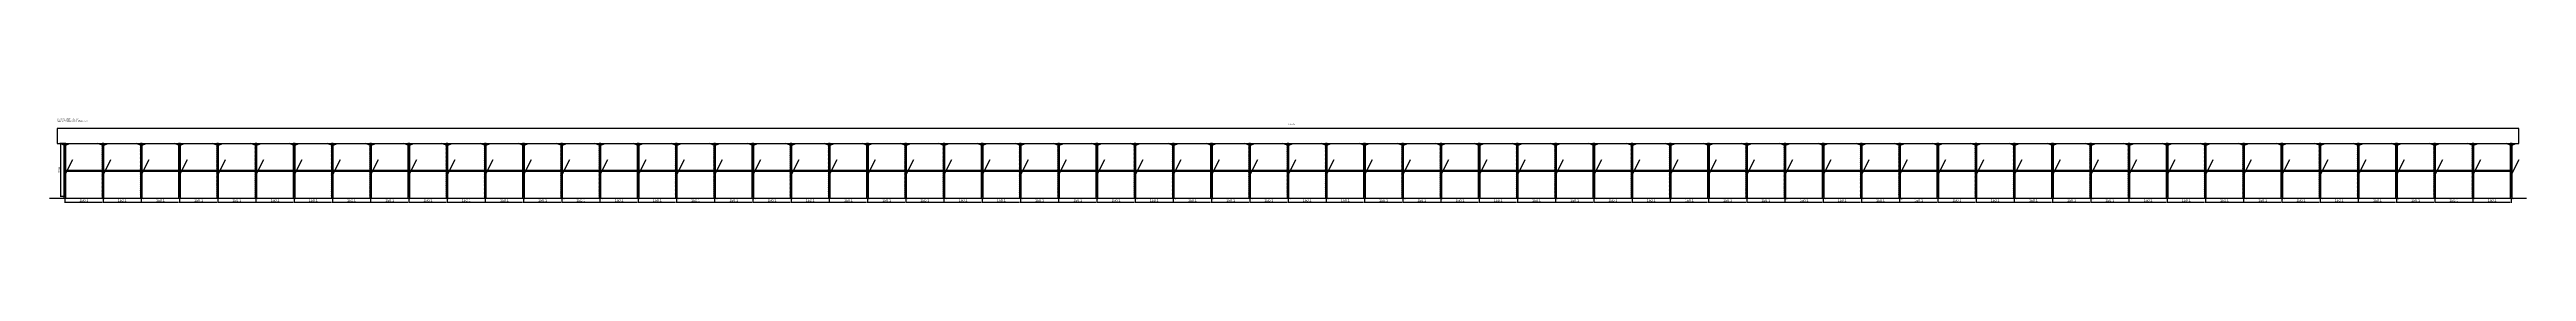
# Model space of a CAD drawing. Header units: metres. Extents: x -30 to 9695, y -25 to 308.
import ezdxf

# ---------------------------------------------------------------- set-up
doc = ezdxf.new("R2010")
doc.units = ezdxf.units.M
for name, color, linetype in [('BARRA_ANCORAGEM', 1, 'Continuous'), ('COTA', 241, 'Continuous'), ('GARFOS OK', 3, 'Continuous'), ('NOME DA VIGA', 6, 'Continuous'), ('SARR_7x7', 40, 'Continuous'), ('TIRAS REESCORAMENTO', 252, 'Continuous'), ('VIGAS', 3, 'Continuous')]:
    doc.layers.add(name, color=color, linetype=linetype)
doc.dimstyles.new('EZ DXF', dxfattribs={"dimtxt": 10, "dimasz": 3.5, "dimexe": 3, "dimexo": 1.5, "dimgap": 1, "dimtad": 1, "dimdec": 1, "dimdsep": 46, "dimcen": 2.5, "dimazin": 3, "dimtfac": 1, "dimtmove": 0, "dimatfit": 3})

msp = doc.modelspace()

# ---------------------------------------------------------------- hatches: boundary and pattern name
at = {"layer": 'COTA'}
h = msp.add_hatch(dxfattribs=at)
h.set_pattern_fill('ANSI31', scale=0.5)
h.paths.add_polyline_path([(26.5, 0), (33.5, 0), (33.5, 208), (26.5, 208)])
h = msp.add_hatch(dxfattribs=at)
h.set_pattern_fill('ANSI31', scale=0.5)
h.paths.add_polyline_path([(176.58, 0), (183.58, 0), (183.58, 208), (176.58, 208)])
h = msp.add_hatch(dxfattribs=at)
h.set_pattern_fill('ANSI31', scale=0.5)
h.paths.add_polyline_path([(326.65, 0), (333.65, 0), (333.65, 208), (326.65, 208)])
h = msp.add_hatch(dxfattribs=at)
h.set_pattern_fill('ANSI31', scale=0.5)
h.paths.add_polyline_path([(476.73, 0), (483.73, 0), (483.73, 208), (476.73, 208)])
h = msp.add_hatch(dxfattribs=at)
h.set_pattern_fill('ANSI31', scale=0.5)
h.paths.add_polyline_path([(626.81, 0), (633.81, 0), (633.81, 208), (626.81, 208)])
h = msp.add_hatch(dxfattribs=at)
h.set_pattern_fill('ANSI31', scale=0.5)
h.paths.add_polyline_path([(776.88, 0), (783.88, 0), (783.88, 208), (776.88, 208)])
h = msp.add_hatch(dxfattribs=at)
h.set_pattern_fill('ANSI31', scale=0.5)
h.paths.add_polyline_path([(926.96, 0), (933.96, 0), (933.96, 208), (926.96, 208)])
h = msp.add_hatch(dxfattribs=at)
h.set_pattern_fill('ANSI31', scale=0.5)
h.paths.add_polyline_path([(1077.04, 0), (1084.04, 0), (1084.04, 208), (1077.04, 208)])
h = msp.add_hatch(dxfattribs=at)
h.set_pattern_fill('ANSI31', scale=0.5)
h.paths.add_polyline_path([(1227.11, 0), (1234.11, 0), (1234.11, 208), (1227.11, 208)])
h = msp.add_hatch(dxfattribs=at)
h.set_pattern_fill('ANSI31', scale=0.5)
h.paths.add_polyline_path([(1377.19, 0), (1384.19, 0), (1384.19, 208), (1377.19, 208)])
h = msp.add_hatch(dxfattribs=at)
h.set_pattern_fill('ANSI31', scale=0.5)
h.paths.add_polyline_path([(1527.27, 0), (1534.27, 0), (1534.27, 208), (1527.27, 208)])
h = msp.add_hatch(dxfattribs=at)
h.set_pattern_fill('ANSI31', scale=0.5)
h.paths.add_polyline_path([(1677.34, 0), (1684.34, 0), (1684.34, 208), (1677.34, 208)])
h = msp.add_hatch(dxfattribs=at)
h.set_pattern_fill('ANSI31', scale=0.5)
h.paths.add_polyline_path([(1827.42, 0), (1834.42, 0), (1834.42, 208), (1827.42, 208)])
h = msp.add_hatch(dxfattribs=at)
h.set_pattern_fill('ANSI31', scale=0.5)
h.paths.add_polyline_path([(1977.49, 0), (1984.49, 0), (1984.49, 208), (1977.49, 208)])
h = msp.add_hatch(dxfattribs=at)
h.set_pattern_fill('ANSI31', scale=0.5)
h.paths.add_polyline_path([(2127.57, 0), (2134.57, 0), (2134.57, 208), (2127.57, 208)])
h = msp.add_hatch(dxfattribs=at)
h.set_pattern_fill('ANSI31', scale=0.5)
h.paths.add_polyline_path([(2277.65, 0), (2284.65, 0), (2284.65, 208), (2277.65, 208)])
h = msp.add_hatch(dxfattribs=at)
h.set_pattern_fill('ANSI31', scale=0.5)
h.paths.add_polyline_path([(2427.72, 0), (2434.72, 0), (2434.72, 208), (2427.72, 208)])
h = msp.add_hatch(dxfattribs=at)
h.set_pattern_fill('ANSI31', scale=0.5)
h.paths.add_polyline_path([(2577.8, 0), (2584.8, 0), (2584.8, 208), (2577.8, 208)])
h = msp.add_hatch(dxfattribs=at)
h.set_pattern_fill('ANSI31', scale=0.5)
h.paths.add_polyline_path([(2727.88, 0), (2734.88, 0), (2734.88, 208), (2727.88, 208)])
h = msp.add_hatch(dxfattribs=at)
h.set_pattern_fill('ANSI31', scale=0.5)
h.paths.add_polyline_path([(2877.95, 0), (2884.95, 0), (2884.95, 208), (2877.95, 208)])
h = msp.add_hatch(dxfattribs=at)
h.set_pattern_fill('ANSI31', scale=0.5)
h.paths.add_polyline_path([(3028.03, 0), (3035.03, 0), (3035.03, 208), (3028.03, 208)])
h = msp.add_hatch(dxfattribs=at)
h.set_pattern_fill('ANSI31', scale=0.5)
h.paths.add_polyline_path([(3178.11, 0), (3185.11, 0), (3185.11, 208), (3178.11, 208)])
h = msp.add_hatch(dxfattribs=at)
h.set_pattern_fill('ANSI31', scale=0.5)
h.paths.add_polyline_path([(3328.18, 0), (3335.18, 0), (3335.18, 208), (3328.18, 208)])
h = msp.add_hatch(dxfattribs=at)
h.set_pattern_fill('ANSI31', scale=0.5)
h.paths.add_polyline_path([(3478.26, 0), (3485.26, 0), (3485.26, 208), (3478.26, 208)])
h = msp.add_hatch(dxfattribs=at)
h.set_pattern_fill('ANSI31', scale=0.5)
h.paths.add_polyline_path([(3628.34, 0), (3635.34, 0), (3635.34, 208), (3628.34, 208)])
h = msp.add_hatch(dxfattribs=at)
h.set_pattern_fill('ANSI31', scale=0.5)
h.paths.add_polyline_path([(3778.41, 0), (3785.41, 0), (3785.41, 208), (3778.41, 208)])
h = msp.add_hatch(dxfattribs=at)
h.set_pattern_fill('ANSI31', scale=0.5)
h.paths.add_polyline_path([(3928.49, 0), (3935.49, 0), (3935.49, 208), (3928.49, 208)])
h = msp.add_hatch(dxfattribs=at)
h.set_pattern_fill('ANSI31', scale=0.5)
h.paths.add_polyline_path([(4078.57, 0), (4085.57, 0), (4085.57, 208), (4078.57, 208)])
h = msp.add_hatch(dxfattribs=at)
h.set_pattern_fill('ANSI31', scale=0.5)
h.paths.add_polyline_path([(4228.64, 0), (4235.64, 0), (4235.64, 208), (4228.64, 208)])
h = msp.add_hatch(dxfattribs=at)
h.set_pattern_fill('ANSI31', scale=0.5)
h.paths.add_polyline_path([(4378.72, 0), (4385.72, 0), (4385.72, 208), (4378.72, 208)])
h = msp.add_hatch(dxfattribs=at)
h.set_pattern_fill('ANSI31', scale=0.5)
h.paths.add_polyline_path([(4528.8, 0), (4535.8, 0), (4535.8, 208), (4528.8, 208)])
h = msp.add_hatch(dxfattribs=at)
h.set_pattern_fill('ANSI31', scale=0.5)
h.paths.add_polyline_path([(4678.87, 0), (4685.87, 0), (4685.87, 208), (4678.87, 208)])
h = msp.add_hatch(dxfattribs=at)
h.set_pattern_fill('ANSI31', scale=0.5)
h.paths.add_polyline_path([(4828.95, 0), (4835.95, 0), (4835.95, 208), (4828.95, 208)])
h = msp.add_hatch(dxfattribs=at)
h.set_pattern_fill('ANSI31', scale=0.5)
h.paths.add_polyline_path([(4979.03, 0), (4986.03, 0), (4986.03, 208), (4979.03, 208)])
h = msp.add_hatch(dxfattribs=at)
h.set_pattern_fill('ANSI31', scale=0.5)
h.paths.add_polyline_path([(5129.1, 0), (5136.1, 0), (5136.1, 208), (5129.1, 208)])
h = msp.add_hatch(dxfattribs=at)
h.set_pattern_fill('ANSI31', scale=0.5)
h.paths.add_polyline_path([(5279.18, 0), (5286.18, 0), (5286.18, 208), (5279.18, 208)])
h = msp.add_hatch(dxfattribs=at)
h.set_pattern_fill('ANSI31', scale=0.5)
h.paths.add_polyline_path([(5429.25, 0), (5436.25, 0), (5436.25, 208), (5429.25, 208)])
h = msp.add_hatch(dxfattribs=at)
h.set_pattern_fill('ANSI31', scale=0.5)
h.paths.add_polyline_path([(5579.33, 0), (5586.33, 0), (5586.33, 208), (5579.33, 208)])
h = msp.add_hatch(dxfattribs=at)
h.set_pattern_fill('ANSI31', scale=0.5)
h.paths.add_polyline_path([(5729.41, 0), (5736.41, 0), (5736.41, 208), (5729.41, 208)])
h = msp.add_hatch(dxfattribs=at)
h.set_pattern_fill('ANSI31', scale=0.5)
h.paths.add_polyline_path([(5879.48, 0), (5886.48, 0), (5886.48, 208), (5879.48, 208)])
h = msp.add_hatch(dxfattribs=at)
h.set_pattern_fill('ANSI31', scale=0.5)
h.paths.add_polyline_path([(6029.56, 0), (6036.56, 0), (6036.56, 208), (6029.56, 208)])
h = msp.add_hatch(dxfattribs=at)
h.set_pattern_fill('ANSI31', scale=0.5)
h.paths.add_polyline_path([(6179.64, 0), (6186.64, 0), (6186.64, 208), (6179.64, 208)])
h = msp.add_hatch(dxfattribs=at)
h.set_pattern_fill('ANSI31', scale=0.5)
h.paths.add_polyline_path([(6329.71, 0), (6336.71, 0), (6336.71, 208), (6329.71, 208)])
h = msp.add_hatch(dxfattribs=at)
h.set_pattern_fill('ANSI31', scale=0.5)
h.paths.add_polyline_path([(6479.79, 0), (6486.79, 0), (6486.79, 208), (6479.79, 208)])
h = msp.add_hatch(dxfattribs=at)
h.set_pattern_fill('ANSI31', scale=0.5)
h.paths.add_polyline_path([(6629.87, 0), (6636.87, 0), (6636.87, 208), (6629.87, 208)])
h = msp.add_hatch(dxfattribs=at)
h.set_pattern_fill('ANSI31', scale=0.5)
h.paths.add_polyline_path([(6779.94, 0), (6786.94, 0), (6786.94, 208), (6779.94, 208)])
h = msp.add_hatch(dxfattribs=at)
h.set_pattern_fill('ANSI31', scale=0.5)
h.paths.add_polyline_path([(6930.02, 0), (6937.02, 0), (6937.02, 208), (6930.02, 208)])
h = msp.add_hatch(dxfattribs=at)
h.set_pattern_fill('ANSI31', scale=0.5)
h.paths.add_polyline_path([(7080.1, 0), (7087.1, 0), (7087.1, 208), (7080.1, 208)])
h = msp.add_hatch(dxfattribs=at)
h.set_pattern_fill('ANSI31', scale=0.5)
h.paths.add_polyline_path([(7230.17, 0), (7237.17, 0), (7237.17, 208), (7230.17, 208)])
h = msp.add_hatch(dxfattribs=at)
h.set_pattern_fill('ANSI31', scale=0.5)
h.paths.add_polyline_path([(7380.25, 0), (7387.25, 0), (7387.25, 208), (7380.25, 208)])
h = msp.add_hatch(dxfattribs=at)
h.set_pattern_fill('ANSI31', scale=0.5)
h.paths.add_polyline_path([(7530.33, 0), (7537.33, 0), (7537.33, 208), (7530.33, 208)])
h = msp.add_hatch(dxfattribs=at)
h.set_pattern_fill('ANSI31', scale=0.5)
h.paths.add_polyline_path([(7680.4, 0), (7687.4, 0), (7687.4, 208), (7680.4, 208)])
h = msp.add_hatch(dxfattribs=at)
h.set_pattern_fill('ANSI31', scale=0.5)
h.paths.add_polyline_path([(7830.48, 0), (7837.48, 0), (7837.48, 208), (7830.48, 208)])
h = msp.add_hatch(dxfattribs=at)
h.set_pattern_fill('ANSI31', scale=0.5)
h.paths.add_polyline_path([(7980.56, 0), (7987.56, 0), (7987.56, 208), (7980.56, 208)])
h = msp.add_hatch(dxfattribs=at)
h.set_pattern_fill('ANSI31', scale=0.5)
h.paths.add_polyline_path([(8130.63, 0), (8137.63, 0), (8137.63, 208), (8130.63, 208)])
h = msp.add_hatch(dxfattribs=at)
h.set_pattern_fill('ANSI31', scale=0.5)
h.paths.add_polyline_path([(8280.71, 0), (8287.71, 0), (8287.71, 208), (8280.71, 208)])
h = msp.add_hatch(dxfattribs=at)
h.set_pattern_fill('ANSI31', scale=0.5)
h.paths.add_polyline_path([(8430.79, 0), (8437.79, 0), (8437.79, 208), (8430.79, 208)])
h = msp.add_hatch(dxfattribs=at)
h.set_pattern_fill('ANSI31', scale=0.5)
h.paths.add_polyline_path([(8580.86, 0), (8587.86, 0), (8587.86, 208), (8580.86, 208)])
h = msp.add_hatch(dxfattribs=at)
h.set_pattern_fill('ANSI31', scale=0.5)
h.paths.add_polyline_path([(8730.94, 0), (8737.94, 0), (8737.94, 208), (8730.94, 208)])
h = msp.add_hatch(dxfattribs=at)
h.set_pattern_fill('ANSI31', scale=0.5)
h.paths.add_polyline_path([(8881.01, 0), (8888.01, 0), (8888.01, 208), (8881.01, 208)])
h = msp.add_hatch(dxfattribs=at)
h.set_pattern_fill('ANSI31', scale=0.5)
h.paths.add_polyline_path([(9031.09, 0), (9038.09, 0), (9038.09, 208), (9031.09, 208)])
h = msp.add_hatch(dxfattribs=at)
h.set_pattern_fill('ANSI31', scale=0.5)
h.paths.add_polyline_path([(9181.17, 0), (9188.17, 0), (9188.17, 208), (9181.17, 208)])
h = msp.add_hatch(dxfattribs=at)
h.set_pattern_fill('ANSI31', scale=0.5)
h.paths.add_polyline_path([(9331.24, 0), (9338.24, 0), (9338.24, 208), (9331.24, 208)])
h = msp.add_hatch(dxfattribs=at)
h.set_pattern_fill('ANSI31', scale=0.5)
h.paths.add_polyline_path([(9481.32, 0), (9488.32, 0), (9488.32, 208), (9481.32, 208)])
h = msp.add_hatch(dxfattribs=at)
h.set_pattern_fill('ANSI31', scale=0.5)
h.paths.add_polyline_path([(9631.4, 0), (9638.4, 0), (9638.4, 208), (9631.4, 208)])

# ---------------------------------------------------------------- linework, layer by layer
at = {"layer": 'BARRA_ANCORAGEM'}
for p, q in [((30, 83.2), (61.2, 145.6)), ((180.08, 83.2), (211.28, 145.6)), ((330.15, 83.2), (361.35, 145.6)), ((480.23, 83.2), (511.43, 145.6)), ((630.31, 83.2), (661.51, 145.6)), ((780.38, 83.2), (811.58, 145.6)), ((930.46, 83.2), (961.66, 145.6)), ((1080.54, 83.2), (1111.74, 145.6)), ((1230.61, 83.2), (1261.81, 145.6)), ((1380.69, 83.2), (1411.89, 145.6)), ((1530.77, 83.2), (1561.97, 145.6)), ((1680.84, 83.2), (1712.04, 145.6)), ((1830.92, 83.2), (1862.12, 145.6)), ((1980.99, 83.2), (2012.19, 145.6)), ((2131.07, 83.2), (2162.27, 145.6)), ((2281.15, 83.2), (2312.35, 145.6)), ((2431.22, 83.2), (2462.42, 145.6)), ((2581.3, 83.2), (2612.5, 145.6)), ((2731.38, 83.2), (2762.58, 145.6)), ((2881.45, 83.2), (2912.65, 145.6)), ((3031.53, 83.2), (3062.73, 145.6)), ((3181.61, 83.2), (3212.81, 145.6)), ((3331.68, 83.2), (3362.88, 145.6)), ((3481.76, 83.2), (3512.96, 145.6)), ((3631.84, 83.2), (3663.04, 145.6)), ((3781.91, 83.2), (3813.11, 145.6)), ((3931.99, 83.2), (3963.19, 145.6)), ((4082.07, 83.2), (4113.27, 145.6)), ((4232.14, 83.2), (4263.34, 145.6)), ((4382.22, 83.2), (4413.42, 145.6)), ((4532.3, 83.2), (4563.5, 145.6)), ((4682.37, 83.2), (4713.57, 145.6)), ((4832.45, 83.2), (4863.65, 145.6)), ((4982.53, 83.2), (5013.73, 145.6)), ((5132.6, 83.2), (5163.8, 145.6)), ((5282.68, 83.2), (5313.88, 145.6)), ((5432.75, 83.2), (5463.95, 145.6)), ((5582.83, 83.2), (5614.03, 145.6)), ((5732.91, 83.2), (5764.11, 145.6)), ((5882.98, 83.2), (5914.18, 145.6)), ((6033.06, 83.2), (6064.26, 145.6)), ((6183.14, 83.2), (6214.34, 145.6)), ((6333.21, 83.2), (6364.41, 145.6)), ((6483.29, 83.2), (6514.49, 145.6)), ((6633.37, 83.2), (6664.57, 145.6)), ((6783.44, 83.2), (6814.64, 145.6)), ((6933.52, 83.2), (6964.72, 145.6)), ((7083.6, 83.2), (7114.8, 145.6)), ((7233.67, 83.2), (7264.87, 145.6)), ((7383.75, 83.2), (7414.95, 145.6)), ((7533.83, 83.2), (7565.03, 145.6)), ((7683.9, 83.2), (7715.1, 145.6)), ((7833.98, 83.2), (7865.18, 145.6)), ((7984.06, 83.2), (8015.26, 145.6)), ((8134.13, 83.2), (8165.33, 145.6)), ((8284.21, 83.2), (8315.41, 145.6)), ((8434.29, 83.2), (8465.49, 145.6)), ((8584.36, 83.2), (8615.56, 145.6)), ((8734.44, 83.2), (8765.64, 145.6)), ((8884.51, 83.2), (8915.71, 145.6)), ((9034.59, 83.2), (9065.79, 145.6)), ((9184.67, 83.2), (9215.87, 145.6)), ((9334.74, 83.2), (9365.94, 145.6)), ((9484.82, 83.2), (9516.02, 145.6)), ((9634.9, 83.2), (9666.1, 145.6))]:
    msp.add_line(p, q, dxfattribs=at)
at = {"layer": 'GARFOS OK'}
for p, q in [((30, 201), (10, 208)), ((10, 208), (50, 208)), ((30, 201), (50, 208)), ((180.08, 201), (160.08, 208)), ((160.08, 208), (200.08, 208)), ((180.08, 201), (200.08, 208)), ((330.15, 201), (310.15, 208)), ((310.15, 208), (350.15, 208)), ((330.15, 201), (350.15, 208)), ((480.23, 201), (460.23, 208)), ((460.23, 208), (500.23, 208)), ((480.23, 201), (500.23, 208)), ((630.31, 201), (610.31, 208)), ((610.31, 208), (650.31, 208)), ((630.31, 201), (650.31, 208)), ((780.38, 201), (760.38, 208)), ((760.38, 208), (800.38, 208)), ((780.38, 201), (800.38, 208)), ((930.46, 201), (910.46, 208)), ((910.46, 208), (950.46, 208)), ((930.46, 201), (950.46, 208)), ((1080.54, 201), (1060.54, 208)), ((1060.54, 208), (1100.54, 208)), ((1080.54, 201), (1100.54, 208)), ((1230.61, 201), (1210.61, 208)), ((1210.61, 208), (1250.61, 208)), ((1230.61, 201), (1250.61, 208)), ((1380.69, 201), (1360.69, 208)), ((1360.69, 208), (1400.69, 208)), ((1380.69, 201), (1400.69, 208)), ((1530.77, 201), (1510.77, 208)), ((1510.77, 208), (1550.77, 208)), ((1530.77, 201), (1550.77, 208)), ((1680.84, 201), (1660.84, 208)), ((1660.84, 208), (1700.84, 208)), ((1680.84, 201), (1700.84, 208)), ((1830.92, 201), (1810.92, 208)), ((1810.92, 208), (1850.92, 208)), ((1830.92, 201), (1850.92, 208)), ((1980.99, 201), (1960.99, 208)), ((1960.99, 208), (2000.99, 208)), ((1980.99, 201), (2000.99, 208)), ((2131.07, 201), (2111.07, 208)), ((2111.07, 208), (2151.07, 208)), ((2131.07, 201), (2151.07, 208)), ((2281.15, 201), (2261.15, 208)), ((2261.15, 208), (2301.15, 208)), ((2281.15, 201), (2301.15, 208)), ((2431.22, 201), (2411.22, 208)), ((2411.22, 208), (2451.22, 208)), ((2431.22, 201), (2451.22, 208)), ((2581.3, 201), (2561.3, 208)), ((2561.3, 208), (2601.3, 208)), ((2581.3, 201), (2601.3, 208)), ((2731.38, 201), (2711.38, 208)), ((2711.38, 208), (2751.38, 208)), ((2731.38, 201), (2751.38, 208)), ((2881.45, 201), (2861.45, 208)), ((2861.45, 208), (2901.45, 208)), ((2881.45, 201), (2901.45, 208)), ((3031.53, 201), (3011.53, 208)), ((3011.53, 208), (3051.53, 208)), ((3031.53, 201), (3051.53, 208)), ((3181.61, 201), (3161.61, 208)), ((3161.61, 208), (3201.61, 208)), ((3181.61, 201), (3201.61, 208)), ((3331.68, 201), (3311.68, 208)), ((3311.68, 208), (3351.68, 208)), ((3331.68, 201), (3351.68, 208)), ((3481.76, 201), (3461.76, 208)), ((3461.76, 208), (3501.76, 208)), ((3481.76, 201), (3501.76, 208)), ((3631.84, 201), (3611.84, 208)), ((3611.84, 208), (3651.84, 208)), ((3631.84, 201), (3651.84, 208)), ((3781.91, 201), (3761.91, 208)), ((3761.91, 208), (3801.91, 208)), ((3781.91, 201), (3801.91, 208)), ((3931.99, 201), (3911.99, 208)), ((3911.99, 208), (3951.99, 208)), ((3931.99, 201), (3951.99, 208)), ((4082.07, 201), (4062.07, 208)), ((4062.07, 208), (4102.07, 208)), ((4082.07, 201), (4102.07, 208)), ((4232.14, 201), (4212.14, 208)), ((4212.14, 208), (4252.14, 208)), ((4232.14, 201), (4252.14, 208)), ((4382.22, 201), (4362.22, 208)), ((4362.22, 208), (4402.22, 208)), ((4382.22, 201), (4402.22, 208)), ((4532.3, 201), (4512.3, 208)), ((4512.3, 208), (4552.3, 208)), ((4532.3, 201), (4552.3, 208)), ((4682.37, 201), (4662.37, 208)), ((4662.37, 208), (4702.37, 208)), ((4682.37, 201), (4702.37, 208)), ((4832.45, 201), (4812.45, 208)), ((4812.45, 208), (4852.45, 208)), ((4832.45, 201), (4852.45, 208)), ((4982.53, 201), (4962.53, 208)), ((4962.53, 208), (5002.53, 208)), ((4982.53, 201), (5002.53, 208)), ((5132.6, 201), (5112.6, 208)), ((5112.6, 208), (5152.6, 208)), ((5132.6, 201), (5152.6, 208)), ((5282.68, 201), (5262.68, 208)), ((5262.68, 208), (5302.68, 208)), ((5282.68, 201), (5302.68, 208)), ((5432.75, 201), (5412.75, 208)), ((5412.75, 208), (5452.75, 208)), ((5432.75, 201), (5452.75, 208)), ((5582.83, 201), (5562.83, 208)), ((5562.83, 208), (5602.83, 208)), ((5582.83, 201), (5602.83, 208)), ((5732.91, 201), (5712.91, 208)), ((5712.91, 208), (5752.91, 208)), ((5732.91, 201), (5752.91, 208)), ((5882.98, 201), (5862.98, 208)), ((5862.98, 208), (5902.98, 208)), ((5882.98, 201), (5902.98, 208)), ((6033.06, 201), (6013.06, 208)), ((6013.06, 208), (6053.06, 208)), ((6033.06, 201), (6053.06, 208)), ((6183.14, 201), (6163.14, 208)), ((6163.14, 208), (6203.14, 208)), ((6183.14, 201), (6203.14, 208)), ((6333.21, 201), (6313.21, 208)), ((6313.21, 208), (6353.21, 208)), ((6333.21, 201), (6353.21, 208)), ((6483.29, 201), (6463.29, 208)), ((6463.29, 208), (6503.29, 208)), ((6483.29, 201), (6503.29, 208)), ((6633.37, 201), (6613.37, 208)), ((6613.37, 208), (6653.37, 208)), ((6633.37, 201), (6653.37, 208)), ((6783.44, 201), (6763.44, 208)), ((6763.44, 208), (6803.44, 208)), ((6783.44, 201), (6803.44, 208)), ((6933.52, 201), (6913.52, 208)), ((6913.52, 208), (6953.52, 208)), ((6933.52, 201), (6953.52, 208)), ((7083.6, 201), (7063.6, 208)), ((7063.6, 208), (7103.6, 208)), ((7083.6, 201), (7103.6, 208)), ((7233.67, 201), (7213.67, 208)), ((7213.67, 208), (7253.67, 208)), ((7233.67, 201), (7253.67, 208)), ((7383.75, 201), (7363.75, 208)), ((7363.75, 208), (7403.75, 208)), ((7383.75, 201), (7403.75, 208)), ((7533.83, 201), (7513.83, 208)), ((7513.83, 208), (7553.83, 208)), ((7533.83, 201), (7553.83, 208)), ((7683.9, 201), (7663.9, 208)), ((7663.9, 208), (7703.9, 208)), ((7683.9, 201), (7703.9, 208)), ((7833.98, 201), (7813.98, 208)), ((7813.98, 208), (7853.98, 208)), ((7833.98, 201), (7853.98, 208)), ((7984.06, 201), (7964.06, 208)), ((7964.06, 208), (8004.06, 208)), ((7984.06, 201), (8004.06, 208)), ((8134.13, 201), (8114.13, 208)), ((8114.13, 208), (8154.13, 208)), ((8134.13, 201), (8154.13, 208)), ((8284.21, 201), (8264.21, 208)), ((8264.21, 208), (8304.21, 208)), ((8284.21, 201), (8304.21, 208)), ((8434.29, 201), (8414.29, 208)), ((8414.29, 208), (8454.29, 208)), ((8434.29, 201), (8454.29, 208)), ((8584.36, 201), (8564.36, 208)), ((8564.36, 208), (8604.36, 208)), ((8584.36, 201), (8604.36, 208)), ((8734.44, 201), (8714.44, 208)), ((8714.44, 208), (8754.44, 208)), ((8734.44, 201), (8754.44, 208)), ((8884.51, 201), (8864.51, 208)), ((8864.51, 208), (8904.51, 208)), ((8884.51, 201), (8904.51, 208)), ((9034.59, 201), (9014.59, 208)), ((9014.59, 208), (9054.59, 208)), ((9034.59, 201), (9054.59, 208)), ((9184.67, 201), (9164.67, 208)), ((9164.67, 208), (9204.67, 208)), ((9184.67, 201), (9204.67, 208)), ((9334.74, 201), (9314.74, 208)), ((9314.74, 208), (9354.74, 208)), ((9334.74, 201), (9354.74, 208)), ((9484.82, 201), (9464.82, 208)), ((9464.82, 208), (9504.82, 208)), ((9484.82, 201), (9504.82, 208)), ((9634.9, 201), (9614.9, 208)), ((9614.9, 208), (9654.9, 208)), ((9634.9, 201), (9654.9, 208))]:
    msp.add_line(p, q, dxfattribs=at)
at = {"layer": 'GARFOS OK', "linetype": 'CONTINUOUS'}
msp.add_line((-30, -7), (9694.9, -7), dxfattribs=at)
at = {"layer": 'GARFOS OK'}
for points in [[(26.5, 0), (33.5, 0), (33.5, 208), (26.5, 208), (26.5, 0)], [(176.58, 0), (183.58, 0), (183.58, 208), (176.58, 208), (176.58, 0)], [(326.65, 0), (333.65, 0), (333.65, 208), (326.65, 208), (326.65, 0)], [(476.73, 0), (483.73, 0), (483.73, 208), (476.73, 208), (476.73, 0)], [(626.81, 0), (633.81, 0), (633.81, 208), (626.81, 208), (626.81, 0)], [(776.88, 0), (783.88, 0), (783.88, 208), (776.88, 208), (776.88, 0)], [(926.96, 0), (933.96, 0), (933.96, 208), (926.96, 208), (926.96, 0)], [(1077.04, 0), (1084.04, 0), (1084.04, 208), (1077.04, 208), (1077.04, 0)], [(1227.11, 0), (1234.11, 0), (1234.11, 208), (1227.11, 208), (1227.11, 0)], [(1377.19, 0), (1384.19, 0), (1384.19, 208), (1377.19, 208), (1377.19, 0)], [(1527.27, 0), (1534.27, 0), (1534.27, 208), (1527.27, 208), (1527.27, 0)], [(1677.34, 0), (1684.34, 0), (1684.34, 208), (1677.34, 208), (1677.34, 0)], [(1827.42, 0), (1834.42, 0), (1834.42, 208), (1827.42, 208), (1827.42, 0)], [(1977.49, 0), (1984.49, 0), (1984.49, 208), (1977.49, 208), (1977.49, 0)], [(2127.57, 0), (2134.57, 0), (2134.57, 208), (2127.57, 208), (2127.57, 0)], [(2277.65, 0), (2284.65, 0), (2284.65, 208), (2277.65, 208), (2277.65, 0)], [(2427.72, 0), (2434.72, 0), (2434.72, 208), (2427.72, 208), (2427.72, 0)], [(2577.8, 0), (2584.8, 0), (2584.8, 208), (2577.8, 208), (2577.8, 0)], [(2727.88, 0), (2734.88, 0), (2734.88, 208), (2727.88, 208), (2727.88, 0)], [(2877.95, 0), (2884.95, 0), (2884.95, 208), (2877.95, 208), (2877.95, 0)], [(3028.03, 0), (3035.03, 0), (3035.03, 208), (3028.03, 208), (3028.03, 0)], [(3178.11, 0), (3185.11, 0), (3185.11, 208), (3178.11, 208), (3178.11, 0)], [(3328.18, 0), (3335.18, 0), (3335.18, 208), (3328.18, 208), (3328.18, 0)], [(3478.26, 0), (3485.26, 0), (3485.26, 208), (3478.26, 208), (3478.26, 0)], [(3628.34, 0), (3635.34, 0), (3635.34, 208), (3628.34, 208), (3628.34, 0)], [(3778.41, 0), (3785.41, 0), (3785.41, 208), (3778.41, 208), (3778.41, 0)], [(3928.49, 0), (3935.49, 0), (3935.49, 208), (3928.49, 208), (3928.49, 0)], [(4078.57, 0), (4085.57, 0), (4085.57, 208), (4078.57, 208), (4078.57, 0)], [(4228.64, 0), (4235.64, 0), (4235.64, 208), (4228.64, 208), (4228.64, 0)], [(4378.72, 0), (4385.72, 0), (4385.72, 208), (4378.72, 208), (4378.72, 0)], [(4528.8, 0), (4535.8, 0), (4535.8, 208), (4528.8, 208), (4528.8, 0)], [(4678.87, 0), (4685.87, 0), (4685.87, 208), (4678.87, 208), (4678.87, 0)], [(4828.95, 0), (4835.95, 0), (4835.95, 208), (4828.95, 208), (4828.95, 0)], [(4979.03, 0), (4986.03, 0), (4986.03, 208), (4979.03, 208), (4979.03, 0)], [(5129.1, 0), (5136.1, 0), (5136.1, 208), (5129.1, 208), (5129.1, 0)], [(5279.18, 0), (5286.18, 0), (5286.18, 208), (5279.18, 208), (5279.18, 0)], [(5429.25, 0), (5436.25, 0), (5436.25, 208), (5429.25, 208), (5429.25, 0)], [(5579.33, 0), (5586.33, 0), (5586.33, 208), (5579.33, 208), (5579.33, 0)], [(5729.41, 0), (5736.41, 0), (5736.41, 208), (5729.41, 208), (5729.41, 0)], [(5879.48, 0), (5886.48, 0), (5886.48, 208), (5879.48, 208), (5879.48, 0)], [(6029.56, 0), (6036.56, 0), (6036.56, 208), (6029.56, 208), (6029.56, 0)], [(6179.64, 0), (6186.64, 0), (6186.64, 208), (6179.64, 208), (6179.64, 0)], [(6329.71, 0), (6336.71, 0), (6336.71, 208), (6329.71, 208), (6329.71, 0)], [(6479.79, 0), (6486.79, 0), (6486.79, 208), (6479.79, 208), (6479.79, 0)], [(6629.87, 0), (6636.87, 0), (6636.87, 208), (6629.87, 208), (6629.87, 0)], [(6779.94, 0), (6786.94, 0), (6786.94, 208), (6779.94, 208), (6779.94, 0)], [(6930.02, 0), (6937.02, 0), (6937.02, 208), (6930.02, 208), (6930.02, 0)], [(7080.1, 0), (7087.1, 0), (7087.1, 208), (7080.1, 208), (7080.1, 0)], [(7230.17, 0), (7237.17, 0), (7237.17, 208), (7230.17, 208), (7230.17, 0)], [(7380.25, 0), (7387.25, 0), (7387.25, 208), (7380.25, 208), (7380.25, 0)], [(7530.33, 0), (7537.33, 0), (7537.33, 208), (7530.33, 208), (7530.33, 0)], [(7680.4, 0), (7687.4, 0), (7687.4, 208), (7680.4, 208), (7680.4, 0)], [(7830.48, 0), (7837.48, 0), (7837.48, 208), (7830.48, 208), (7830.48, 0)], [(7980.56, 0), (7987.56, 0), (7987.56, 208), (7980.56, 208), (7980.56, 0)], [(8130.63, 0), (8137.63, 0), (8137.63, 208), (8130.63, 208), (8130.63, 0)], [(8280.71, 0), (8287.71, 0), (8287.71, 208), (8280.71, 208), (8280.71, 0)], [(8430.79, 0), (8437.79, 0), (8437.79, 208), (8430.79, 208), (8430.79, 0)], [(8580.86, 0), (8587.86, 0), (8587.86, 208), (8580.86, 208), (8580.86, 0)], [(8730.94, 0), (8737.94, 0), (8737.94, 208), (8730.94, 208), (8730.94, 0)], [(8881.01, 0), (8888.01, 0), (8888.01, 208), (8881.01, 208), (8881.01, 0)], [(9031.09, 0), (9038.09, 0), (9038.09, 208), (9031.09, 208), (9031.09, 0)], [(9181.17, 0), (9188.17, 0), (9188.17, 208), (9181.17, 208), (9181.17, 0)], [(9331.24, 0), (9338.24, 0), (9338.24, 208), (9331.24, 208), (9331.24, 0)], [(9481.32, 0), (9488.32, 0), (9488.32, 208), (9481.32, 208), (9481.32, 0)], [(9631.4, 0), (9638.4, 0), (9638.4, 208), (9631.4, 208), (9631.4, 0)]]:
    msp.add_lwpolyline(points, dxfattribs=at)
at = {"layer": 'SARR_7x7'}
for points in [[(26.5, -7), (33.5, -7), (33.5, 0), (26.5, 0), (26.5, -7)], [(176.58, -7), (183.58, -7), (183.58, 0), (176.58, 0), (176.58, -7)], [(326.65, -7), (333.65, -7), (333.65, 0), (326.65, 0), (326.65, -7)], [(476.73, -7), (483.73, -7), (483.73, 0), (476.73, 0), (476.73, -7)], [(626.81, -7), (633.81, -7), (633.81, 0), (626.81, 0), (626.81, -7)], [(776.88, -7), (783.88, -7), (783.88, 0), (776.88, 0), (776.88, -7)], [(926.96, -7), (933.96, -7), (933.96, 0), (926.96, 0), (926.96, -7)], [(1077.04, -7), (1084.04, -7), (1084.04, 0), (1077.04, 0), (1077.04, -7)], [(1227.11, -7), (1234.11, -7), (1234.11, 0), (1227.11, 0), (1227.11, -7)], [(1377.19, -7), (1384.19, -7), (1384.19, 0), (1377.19, 0), (1377.19, -7)], [(1527.27, -7), (1534.27, -7), (1534.27, 0), (1527.27, 0), (1527.27, -7)], [(1677.34, -7), (1684.34, -7), (1684.34, 0), (1677.34, 0), (1677.34, -7)], [(1827.42, -7), (1834.42, -7), (1834.42, 0), (1827.42, 0), (1827.42, -7)], [(1977.49, -7), (1984.49, -7), (1984.49, 0), (1977.49, 0), (1977.49, -7)], [(2127.57, -7), (2134.57, -7), (2134.57, 0), (2127.57, 0), (2127.57, -7)], [(2277.65, -7), (2284.65, -7), (2284.65, 0), (2277.65, 0), (2277.65, -7)], [(2427.72, -7), (2434.72, -7), (2434.72, 0), (2427.72, 0), (2427.72, -7)], [(2577.8, -7), (2584.8, -7), (2584.8, 0), (2577.8, 0), (2577.8, -7)], [(2727.88, -7), (2734.88, -7), (2734.88, 0), (2727.88, 0), (2727.88, -7)], [(2877.95, -7), (2884.95, -7), (2884.95, 0), (2877.95, 0), (2877.95, -7)], [(3028.03, -7), (3035.03, -7), (3035.03, 0), (3028.03, 0), (3028.03, -7)], [(3178.11, -7), (3185.11, -7), (3185.11, 0), (3178.11, 0), (3178.11, -7)], [(3328.18, -7), (3335.18, -7), (3335.18, 0), (3328.18, 0), (3328.18, -7)], [(3478.26, -7), (3485.26, -7), (3485.26, 0), (3478.26, 0), (3478.26, -7)], [(3628.34, -7), (3635.34, -7), (3635.34, 0), (3628.34, 0), (3628.34, -7)], [(3778.41, -7), (3785.41, -7), (3785.41, 0), (3778.41, 0), (3778.41, -7)], [(3928.49, -7), (3935.49, -7), (3935.49, 0), (3928.49, 0), (3928.49, -7)], [(4078.57, -7), (4085.57, -7), (4085.57, 0), (4078.57, 0), (4078.57, -7)], [(4228.64, -7), (4235.64, -7), (4235.64, 0), (4228.64, 0), (4228.64, -7)], [(4378.72, -7), (4385.72, -7), (4385.72, 0), (4378.72, 0), (4378.72, -7)], [(4528.8, -7), (4535.8, -7), (4535.8, 0), (4528.8, 0), (4528.8, -7)], [(4678.87, -7), (4685.87, -7), (4685.87, 0), (4678.87, 0), (4678.87, -7)], [(4828.95, -7), (4835.95, -7), (4835.95, 0), (4828.95, 0), (4828.95, -7)], [(4979.03, -7), (4986.03, -7), (4986.03, 0), (4979.03, 0), (4979.03, -7)], [(5129.1, -7), (5136.1, -7), (5136.1, 0), (5129.1, 0), (5129.1, -7)], [(5279.18, -7), (5286.18, -7), (5286.18, 0), (5279.18, 0), (5279.18, -7)], [(5429.25, -7), (5436.25, -7), (5436.25, 0), (5429.25, 0), (5429.25, -7)], [(5579.33, -7), (5586.33, -7), (5586.33, 0), (5579.33, 0), (5579.33, -7)], [(5729.41, -7), (5736.41, -7), (5736.41, 0), (5729.41, 0), (5729.41, -7)], [(5879.48, -7), (5886.48, -7), (5886.48, 0), (5879.48, 0), (5879.48, -7)], [(6029.56, -7), (6036.56, -7), (6036.56, 0), (6029.56, 0), (6029.56, -7)], [(6179.64, -7), (6186.64, -7), (6186.64, 0), (6179.64, 0), (6179.64, -7)], [(6329.71, -7), (6336.71, -7), (6336.71, 0), (6329.71, 0), (6329.71, -7)], [(6479.79, -7), (6486.79, -7), (6486.79, 0), (6479.79, 0), (6479.79, -7)], [(6629.87, -7), (6636.87, -7), (6636.87, 0), (6629.87, 0), (6629.87, -7)], [(6779.94, -7), (6786.94, -7), (6786.94, 0), (6779.94, 0), (6779.94, -7)], [(6930.02, -7), (6937.02, -7), (6937.02, 0), (6930.02, 0), (6930.02, -7)], [(7080.1, -7), (7087.1, -7), (7087.1, 0), (7080.1, 0), (7080.1, -7)], [(7230.17, -7), (7237.17, -7), (7237.17, 0), (7230.17, 0), (7230.17, -7)], [(7380.25, -7), (7387.25, -7), (7387.25, 0), (7380.25, 0), (7380.25, -7)], [(7530.33, -7), (7537.33, -7), (7537.33, 0), (7530.33, 0), (7530.33, -7)], [(7680.4, -7), (7687.4, -7), (7687.4, 0), (7680.4, 0), (7680.4, -7)], [(7830.48, -7), (7837.48, -7), (7837.48, 0), (7830.48, 0), (7830.48, -7)], [(7980.56, -7), (7987.56, -7), (7987.56, 0), (7980.56, 0), (7980.56, -7)], [(8130.63, -7), (8137.63, -7), (8137.63, 0), (8130.63, 0), (8130.63, -7)], [(8280.71, -7), (8287.71, -7), (8287.71, 0), (8280.71, 0), (8280.71, -7)], [(8430.79, -7), (8437.79, -7), (8437.79, 0), (8430.79, 0), (8430.79, -7)], [(8580.86, -7), (8587.86, -7), (8587.86, 0), (8580.86, 0), (8580.86, -7)], [(8730.94, -7), (8737.94, -7), (8737.94, 0), (8730.94, 0), (8730.94, -7)], [(8881.01, -7), (8888.01, -7), (8888.01, 0), (8881.01, 0), (8881.01, -7)], [(9031.09, -7), (9038.09, -7), (9038.09, 0), (9031.09, 0), (9031.09, -7)], [(9181.17, -7), (9188.17, -7), (9188.17, 0), (9181.17, 0), (9181.17, -7)], [(9331.24, -7), (9338.24, -7), (9338.24, 0), (9331.24, 0), (9331.24, -7)], [(9481.32, -7), (9488.32, -7), (9488.32, 0), (9481.32, 0), (9481.32, -7)], [(9631.4, -7), (9638.4, -7), (9638.4, 0), (9631.4, 0), (9631.4, -7)]]:
    msp.add_lwpolyline(points, dxfattribs=at)
at = {"layer": 'TIRAS REESCORAMENTO'}
for points in [[(30, 100), (180.08, 100), (180.08, 102.5), (30, 102.5), (30, 100)], [(180.08, 100), (330.15, 100), (330.15, 102.5), (180.08, 102.5), (180.08, 100)], [(330.15, 100), (480.23, 100), (480.23, 102.5), (330.15, 102.5), (330.15, 100)], [(480.23, 100), (630.31, 100), (630.31, 102.5), (480.23, 102.5), (480.23, 100)], [(630.31, 100), (780.38, 100), (780.38, 102.5), (630.31, 102.5), (630.31, 100)], [(780.38, 100), (930.46, 100), (930.46, 102.5), (780.38, 102.5), (780.38, 100)], [(930.46, 100), (1080.54, 100), (1080.54, 102.5), (930.46, 102.5), (930.46, 100)], [(1080.54, 100), (1230.61, 100), (1230.61, 102.5), (1080.54, 102.5), (1080.54, 100)], [(1230.61, 100), (1380.69, 100), (1380.69, 102.5), (1230.61, 102.5), (1230.61, 100)], [(1380.69, 100), (1530.77, 100), (1530.77, 102.5), (1380.69, 102.5), (1380.69, 100)], [(1530.77, 100), (1680.84, 100), (1680.84, 102.5), (1530.77, 102.5), (1530.77, 100)], [(1680.84, 100), (1830.92, 100), (1830.92, 102.5), (1680.84, 102.5), (1680.84, 100)], [(1830.92, 100), (1980.99, 100), (1980.99, 102.5), (1830.92, 102.5), (1830.92, 100)], [(1980.99, 100), (2131.07, 100), (2131.07, 102.5), (1980.99, 102.5), (1980.99, 100)], [(2131.07, 100), (2281.15, 100), (2281.15, 102.5), (2131.07, 102.5), (2131.07, 100)], [(2281.15, 100), (2431.22, 100), (2431.22, 102.5), (2281.15, 102.5), (2281.15, 100)], [(2431.22, 100), (2581.3, 100), (2581.3, 102.5), (2431.22, 102.5), (2431.22, 100)], [(2581.3, 100), (2731.38, 100), (2731.38, 102.5), (2581.3, 102.5), (2581.3, 100)], [(2731.38, 100), (2881.45, 100), (2881.45, 102.5), (2731.38, 102.5), (2731.38, 100)], [(2881.45, 100), (3031.53, 100), (3031.53, 102.5), (2881.45, 102.5), (2881.45, 100)], [(3031.53, 100), (3181.61, 100), (3181.61, 102.5), (3031.53, 102.5), (3031.53, 100)], [(3181.61, 100), (3331.68, 100), (3331.68, 102.5), (3181.61, 102.5), (3181.61, 100)], [(3331.68, 100), (3481.76, 100), (3481.76, 102.5), (3331.68, 102.5), (3331.68, 100)], [(3481.76, 100), (3631.84, 100), (3631.84, 102.5), (3481.76, 102.5), (3481.76, 100)], [(3631.84, 100), (3781.91, 100), (3781.91, 102.5), (3631.84, 102.5), (3631.84, 100)], [(3781.91, 100), (3931.99, 100), (3931.99, 102.5), (3781.91, 102.5), (3781.91, 100)], [(3931.99, 100), (4082.07, 100), (4082.07, 102.5), (3931.99, 102.5), (3931.99, 100)], [(4082.07, 100), (4232.14, 100), (4232.14, 102.5), (4082.07, 102.5), (4082.07, 100)], [(4232.14, 100), (4382.22, 100), (4382.22, 102.5), (4232.14, 102.5), (4232.14, 100)], [(4382.22, 100), (4532.3, 100), (4532.3, 102.5), (4382.22, 102.5), (4382.22, 100)], [(4532.3, 100), (4682.37, 100), (4682.37, 102.5), (4532.3, 102.5), (4532.3, 100)], [(4682.37, 100), (4832.45, 100), (4832.45, 102.5), (4682.37, 102.5), (4682.37, 100)], [(4832.45, 100), (4982.53, 100), (4982.53, 102.5), (4832.45, 102.5), (4832.45, 100)], [(4982.53, 100), (5132.6, 100), (5132.6, 102.5), (4982.53, 102.5), (4982.53, 100)], [(5132.6, 100), (5282.68, 100), (5282.68, 102.5), (5132.6, 102.5), (5132.6, 100)], [(5282.68, 100), (5432.75, 100), (5432.75, 102.5), (5282.68, 102.5), (5282.68, 100)], [(5432.75, 100), (5582.83, 100), (5582.83, 102.5), (5432.75, 102.5), (5432.75, 100)], [(5582.83, 100), (5732.91, 100), (5732.91, 102.5), (5582.83, 102.5), (5582.83, 100)], [(5732.91, 100), (5882.98, 100), (5882.98, 102.5), (5732.91, 102.5), (5732.91, 100)], [(5882.98, 100), (6033.06, 100), (6033.06, 102.5), (5882.98, 102.5), (5882.98, 100)], [(6033.06, 100), (6183.14, 100), (6183.14, 102.5), (6033.06, 102.5), (6033.06, 100)], [(6183.14, 100), (6333.21, 100), (6333.21, 102.5), (6183.14, 102.5), (6183.14, 100)], [(6333.21, 100), (6483.29, 100), (6483.29, 102.5), (6333.21, 102.5), (6333.21, 100)], [(6483.29, 100), (6633.37, 100), (6633.37, 102.5), (6483.29, 102.5), (6483.29, 100)], [(6633.37, 100), (6783.44, 100), (6783.44, 102.5), (6633.37, 102.5), (6633.37, 100)], [(6783.44, 100), (6933.52, 100), (6933.52, 102.5), (6783.44, 102.5), (6783.44, 100)], [(6933.52, 100), (7083.6, 100), (7083.6, 102.5), (6933.52, 102.5), (6933.52, 100)], [(7083.6, 100), (7233.67, 100), (7233.67, 102.5), (7083.6, 102.5), (7083.6, 100)], [(7233.67, 100), (7383.75, 100), (7383.75, 102.5), (7233.67, 102.5), (7233.67, 100)], [(7383.75, 100), (7533.83, 100), (7533.83, 102.5), (7383.75, 102.5), (7383.75, 100)], [(7533.83, 100), (7683.9, 100), (7683.9, 102.5), (7533.83, 102.5), (7533.83, 100)], [(7683.9, 100), (7833.98, 100), (7833.98, 102.5), (7683.9, 102.5), (7683.9, 100)], [(7833.98, 100), (7984.06, 100), (7984.06, 102.5), (7833.98, 102.5), (7833.98, 100)], [(7984.06, 100), (8134.13, 100), (8134.13, 102.5), (7984.06, 102.5), (7984.06, 100)], [(8134.13, 100), (8284.21, 100), (8284.21, 102.5), (8134.13, 102.5), (8134.13, 100)], [(8284.21, 100), (8434.29, 100), (8434.29, 102.5), (8284.21, 102.5), (8284.21, 100)], [(8434.29, 100), (8584.36, 100), (8584.36, 102.5), (8434.29, 102.5), (8434.29, 100)], [(8584.36, 100), (8734.44, 100), (8734.44, 102.5), (8584.36, 102.5), (8584.36, 100)], [(8734.44, 100), (8884.51, 100), (8884.51, 102.5), (8734.44, 102.5), (8734.44, 100)], [(8884.51, 100), (9034.59, 100), (9034.59, 102.5), (8884.51, 102.5), (8884.51, 100)], [(9034.59, 100), (9184.67, 100), (9184.67, 102.5), (9034.59, 102.5), (9034.59, 100)], [(9184.67, 100), (9334.74, 100), (9334.74, 102.5), (9184.67, 102.5), (9184.67, 100)], [(9334.74, 100), (9484.82, 100), (9484.82, 102.5), (9334.74, 102.5), (9334.74, 100)], [(9484.82, 100), (9634.9, 100), (9634.9, 102.5), (9484.82, 102.5), (9484.82, 100)]]:
    msp.add_lwpolyline(points, dxfattribs=at)
at = {"layer": 'VIGAS'}
msp.add_lwpolyline([(0, 208), (9664.9, 208), (9664.9, 268), (0, 268), (0, 208)], dxfattribs=at)

# ---------------------------------------------------------------- texts
at = {"layer": 'NOME DA VIGA'}
for s, height, p in [('65 PECAS', 4, (4832.45, 283)), ('GF1', 3, (30, -12)), ('GF2', 3, (180.08, -12)), ('GF3', 3, (330.15, -12)), ('GF4', 3, (480.23, -12)), ('GF5', 3, (630.31, -12)), ('GF6', 3, (780.38, -12)), ('GF7', 3, (930.46, -12)), ('GF8', 3, (1080.54, -12)), ('GF9', 3, (1230.61, -12)), ('GF10', 3, (1380.69, -12)), ('GF11', 3, (1530.77, -12)), ('GF12', 3, (1680.84, -12)), ('GF13', 3, (1830.92, -12)), ('GF14', 3, (1980.99, -12)), ('GF15', 3, (2131.07, -12)), ('GF16', 3, (2281.15, -12)), ('GF17', 3, (2431.22, -12)), ('GF18', 3, (2581.3, -12)), ('GF19', 3, (2731.38, -12)), ('GF20', 3, (2881.45, -12)), ('GF21', 3, (3031.53, -12)), ('GF22', 3, (3181.61, -12)), ('GF23', 3, (3331.68, -12)), ('GF24', 3, (3481.76, -12)), ('GF25', 3, (3631.84, -12)), ('GF26', 3, (3781.91, -12)), ('GF27', 3, (3931.99, -12)), ('GF28', 3, (4082.07, -12)), ('GF29', 3, (4232.14, -12)), ('GF30', 3, (4382.22, -12)), ('GF31', 3, (4532.3, -12)), ('GF32', 3, (4682.37, -12)), ('GF33', 3, (4832.45, -12)), ('GF34', 3, (4982.53, -12)), ('GF35', 3, (5132.6, -12)), ('GF36', 3, (5282.68, -12)), ('GF37', 3, (5432.75, -12)), ('GF38', 3, (5582.83, -12)), ('GF39', 3, (5732.91, -12)), ('GF40', 3, (5882.98, -12)), ('GF41', 3, (6033.06, -12)), ('GF42', 3, (6183.14, -12)), ('GF43', 3, (6333.21, -12)), ('GF44', 3, (6483.29, -12)), ('GF45', 3, (6633.37, -12)), ('GF46', 3, (6783.44, -12)), ('GF47', 3, (6933.52, -12)), ('GF48', 3, (7083.6, -12)), ('GF49', 3, (7233.67, -12)), ('GF50', 3, (7383.75, -12)), ('GF51', 3, (7533.83, -12)), ('GF52', 3, (7683.9, -12)), ('GF53', 3, (7833.98, -12)), ('GF54', 3, (7984.06, -12)), ('GF55', 3, (8134.13, -12)), ('GF56', 3, (8284.21, -12)), ('GF57', 3, (8434.29, -12)), ('GF58', 3, (8584.36, -12)), ('GF59', 3, (8734.44, -12)), ('GF60', 3, (8884.51, -12)), ('GF61', 3, (9034.59, -12)), ('GF62', 3, (9184.67, -12)), ('GF63', 3, (9334.74, -12)), ('GF64', 3, (9484.82, -12)), ('GF65', 3, (9634.9, -12))]:
    msp.add_text(s, height=height, dxfattribs=at).set_placement(p)
at = {"layer": 'NOME DA VIGA', "insert": (0, 293), "char_height": 5, "attachment_point": 7}
msp.add_mtext('GARFOS - V829 - 06_PAV\\PSarrafo: 7x7 | Esp: 150cm | Forq: dupla', dxfattribs=at)

# ---------------------------------------------------------------- dimensions: what is measured, and where the dimension line sits
at = {"layer": 'COTA'}
msp.add_linear_dim(base=(15, 0), p1=(30, 0), p2=(30, 208), angle=90, dimstyle='EZ DXF', dxfattribs=at).render()
for base, p1, p2 in [((30, -22), (30, -7), (180.08, -7)), ((180.08, -22), (180.08, -7), (330.15, -7)), ((330.15, -22), (330.15, -7), (480.23, -7)), ((480.23, -22), (480.23, -7), (630.31, -7)), ((630.31, -22), (630.31, -7), (780.38, -7)), ((780.38, -22), (780.38, -7), (930.46, -7)), ((930.46, -22), (930.46, -7), (1080.54, -7)), ((1080.54, -22), (1080.54, -7), (1230.61, -7)), ((1230.61, -22), (1230.61, -7), (1380.69, -7)), ((1380.69, -22), (1380.69, -7), (1530.77, -7)), ((1530.77, -22), (1530.77, -7), (1680.84, -7)), ((1680.84, -22), (1680.84, -7), (1830.92, -7)), ((1830.92, -22), (1830.92, -7), (1980.99, -7)), ((1980.99, -22), (1980.99, -7), (2131.07, -7)), ((2131.07, -22), (2131.07, -7), (2281.15, -7)), ((2281.15, -22), (2281.15, -7), (2431.22, -7)), ((2431.22, -22), (2431.22, -7), (2581.3, -7)), ((2581.3, -22), (2581.3, -7), (2731.38, -7)), ((2731.38, -22), (2731.38, -7), (2881.45, -7)), ((2881.45, -22), (2881.45, -7), (3031.53, -7)), ((3031.53, -22), (3031.53, -7), (3181.61, -7)), ((3181.61, -22), (3181.61, -7), (3331.68, -7)), ((3331.68, -22), (3331.68, -7), (3481.76, -7)), ((3481.76, -22), (3481.76, -7), (3631.84, -7)), ((3631.84, -22), (3631.84, -7), (3781.91, -7)), ((3781.91, -22), (3781.91, -7), (3931.99, -7)), ((3931.99, -22), (3931.99, -7), (4082.07, -7)), ((4082.07, -22), (4082.07, -7), (4232.14, -7)), ((4232.14, -22), (4232.14, -7), (4382.22, -7)), ((4382.22, -22), (4382.22, -7), (4532.3, -7)), ((4532.3, -22), (4532.3, -7), (4682.37, -7)), ((4682.37, -22), (4682.37, -7), (4832.45, -7)), ((4832.45, -22), (4832.45, -7), (4982.53, -7)), ((4982.53, -22), (4982.53, -7), (5132.6, -7)), ((5132.6, -22), (5132.6, -7), (5282.68, -7)), ((5282.68, -22), (5282.68, -7), (5432.75, -7)), ((5432.75, -22), (5432.75, -7), (5582.83, -7)), ((5582.83, -22), (5582.83, -7), (5732.91, -7)), ((5732.91, -22), (5732.91, -7), (5882.98, -7)), ((5882.98, -22), (5882.98, -7), (6033.06, -7)), ((6033.06, -22), (6033.06, -7), (6183.14, -7)), ((6183.14, -22), (6183.14, -7), (6333.21, -7)), ((6333.21, -22), (6333.21, -7), (6483.29, -7)), ((6483.29, -22), (6483.29, -7), (6633.37, -7)), ((6633.37, -22), (6633.37, -7), (6783.44, -7)), ((6783.44, -22), (6783.44, -7), (6933.52, -7)), ((6933.52, -22), (6933.52, -7), (7083.6, -7)), ((7083.6, -22), (7083.6, -7), (7233.67, -7)), ((7233.67, -22), (7233.67, -7), (7383.75, -7)), ((7383.75, -22), (7383.75, -7), (7533.83, -7)), ((7533.83, -22), (7533.83, -7), (7683.9, -7)), ((7683.9, -22), (7683.9, -7), (7833.98, -7)), ((7833.98, -22), (7833.98, -7), (7984.06, -7)), ((7984.06, -22), (7984.06, -7), (8134.13, -7)), ((8134.13, -22), (8134.13, -7), (8284.21, -7)), ((8284.21, -22), (8284.21, -7), (8434.29, -7)), ((8434.29, -22), (8434.29, -7), (8584.36, -7)), ((8584.36, -22), (8584.36, -7), (8734.44, -7)), ((8734.44, -22), (8734.44, -7), (8884.51, -7)), ((8884.51, -22), (8884.51, -7), (9034.59, -7)), ((9034.59, -22), (9034.59, -7), (9184.67, -7)), ((9184.67, -22), (9184.67, -7), (9334.74, -7)), ((9334.74, -22), (9334.74, -7), (9484.82, -7)), ((9484.82, -22), (9484.82, -7), (9634.9, -7))]:
    msp.add_linear_dim(base=base, p1=p1, p2=p2, dimstyle='EZ DXF', dxfattribs=at).render()

doc.saveas('drawing.dxf')
